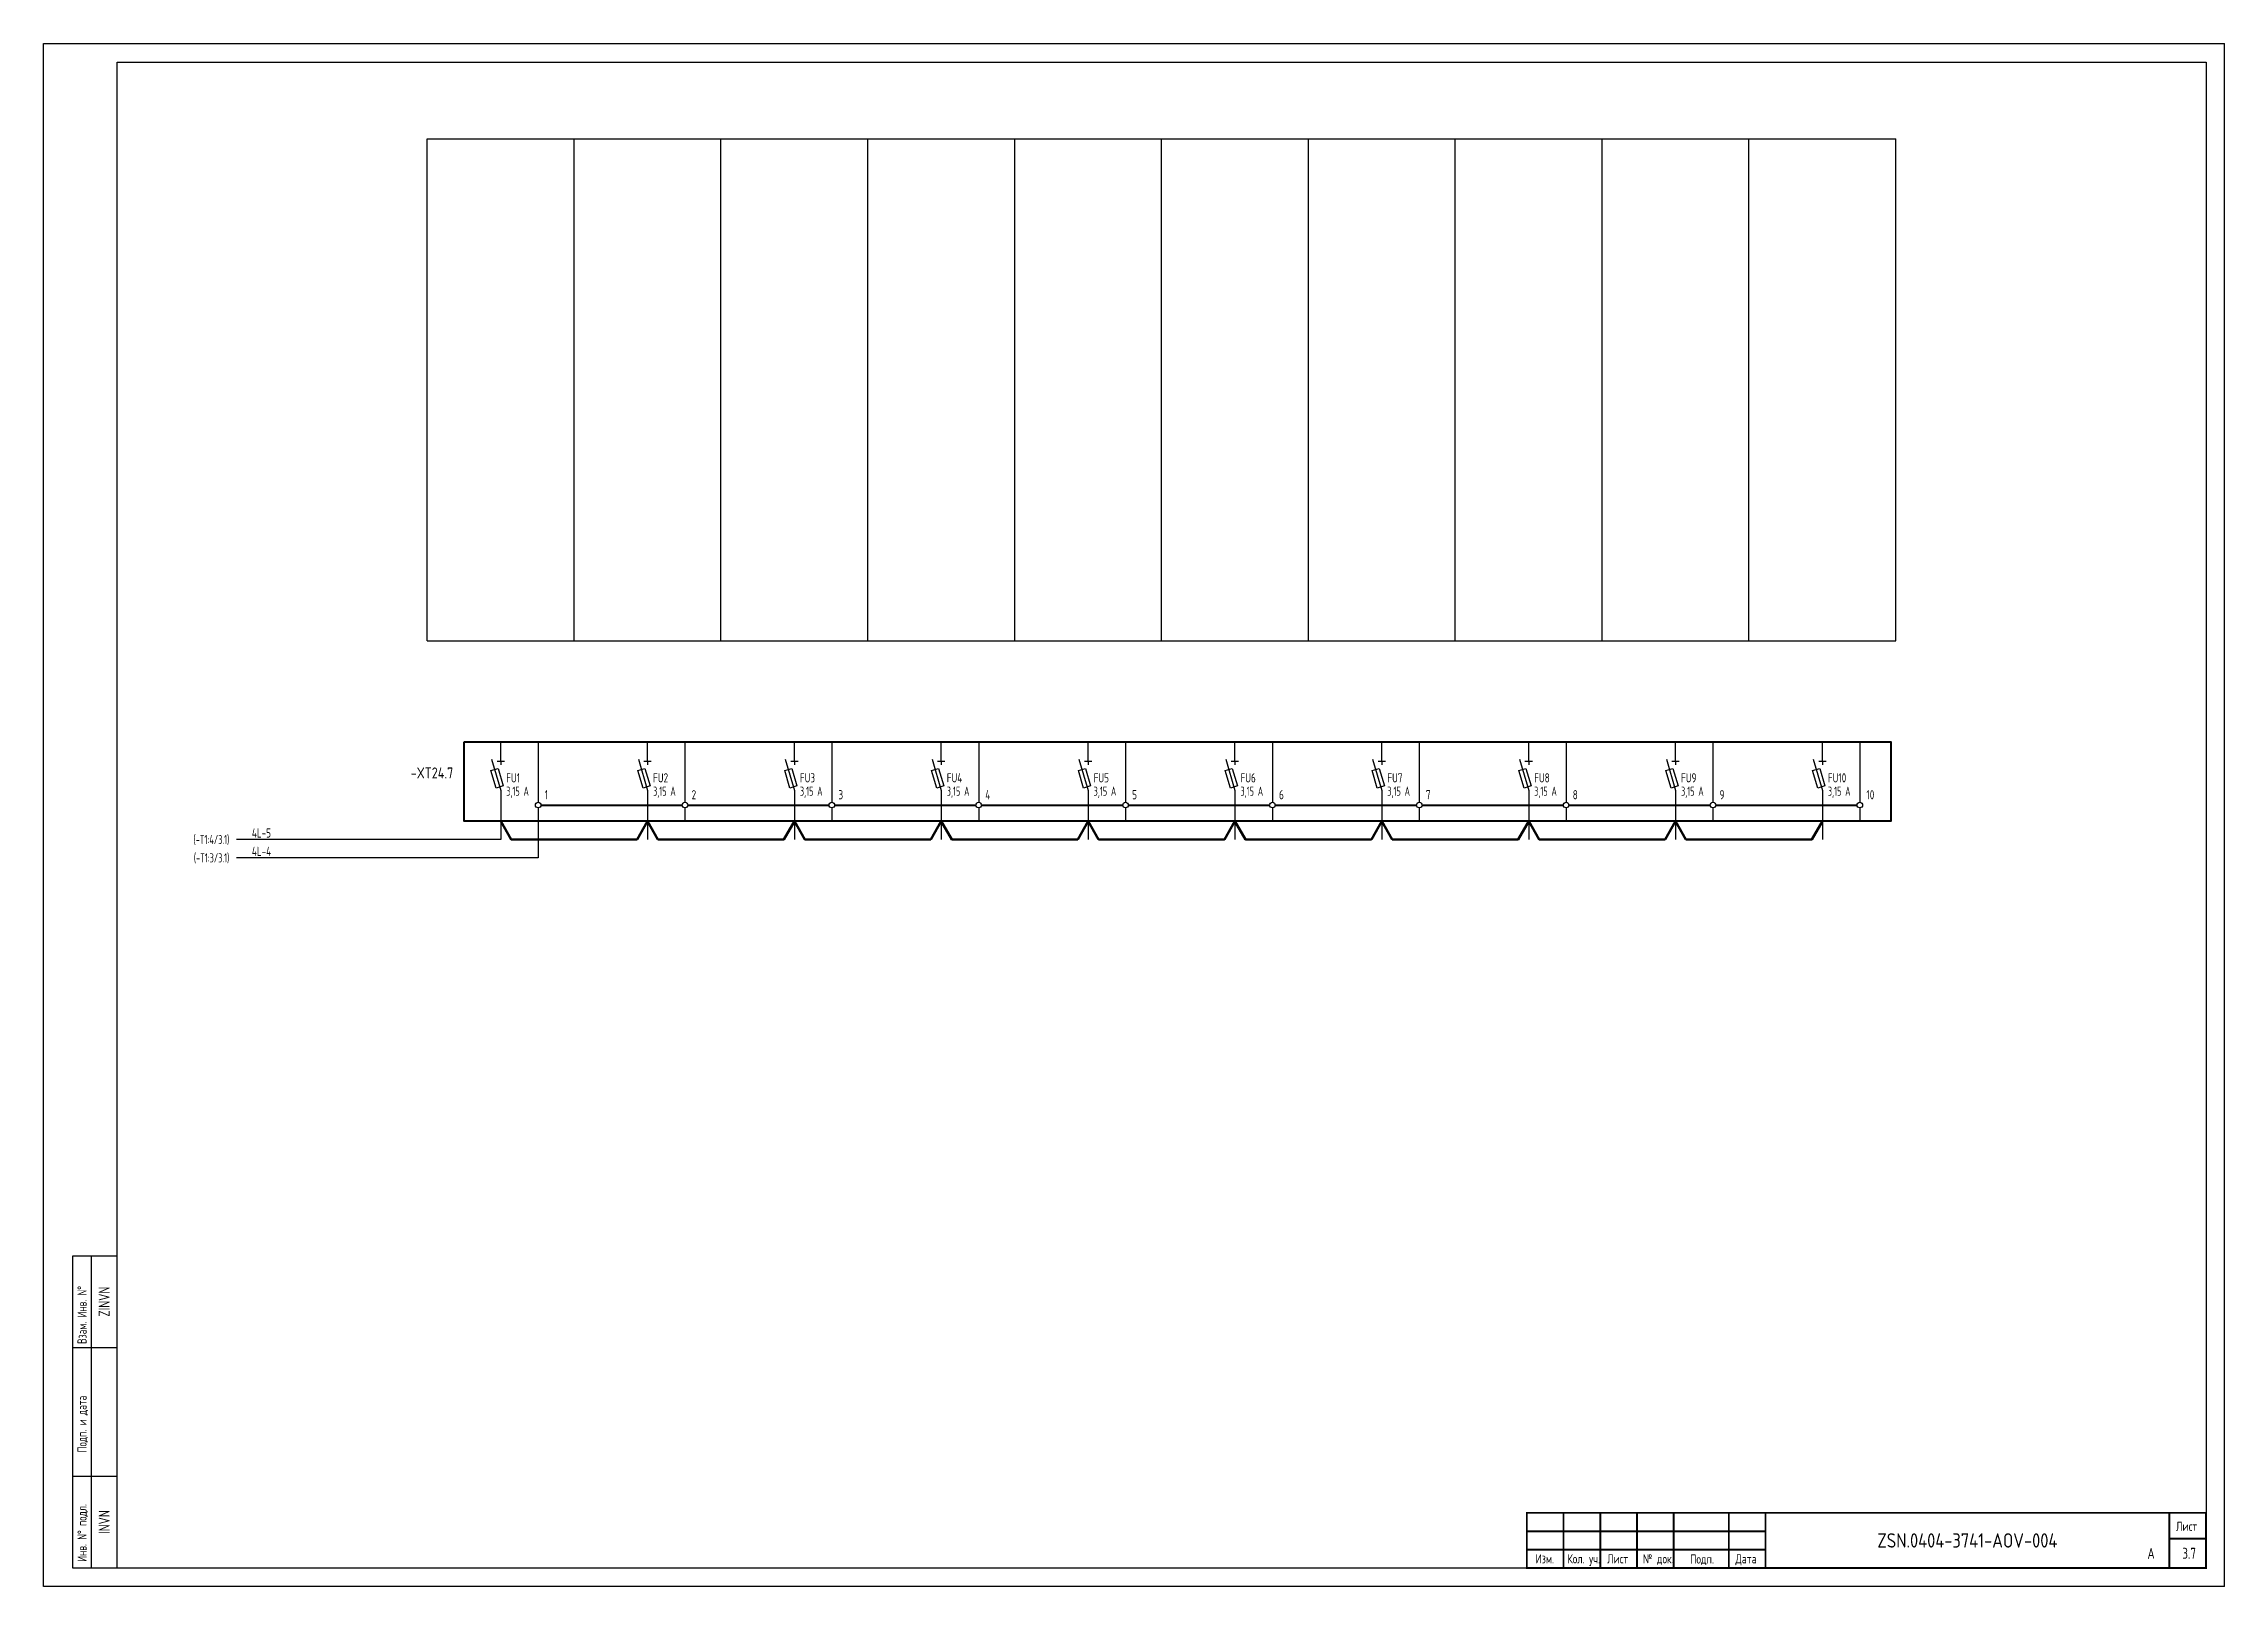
# Model space of a CAD drawing. Header units: millimetres. Extents: x 98 to 20644, y -7467 to -6136.
# Drawn here: x 3662 to 4256, y -7467 to -7047 of the extents above; entities that cross this region are included whole.
import ezdxf
from ezdxf.enums import TextEntityAlignment as Align

# ---------------------------------------------------------------- set-up
doc = ezdxf.new("R2010")
doc.units = ezdxf.units.MM
for name, color, linetype in [('Временный', 6, 'Continuous'), ('КИА_МАРКИРОВКА', 2, 'Continuous'), ('КИА_НАКЛЕЙКИ', 1, 'Continuous'), ('КИА_РАМКИ-ШТАМПЫ', 7, 'Continuous'), ('ФОРМАТ', 7, 'Continuous')]:
    doc.layers.add(name, color=color, linetype=linetype)
doc.styles.add('GOST-A 3-1', font='', dxfattribs={"height": 3})
doc.styles.add('GOSTA-2.5-1', font='', dxfattribs={"width": 0.9, "height": 2.5})
doc.styles.add('ROMAND0-100', font='romand.shx')
doc.styles.add('ROMANS0-60', font='romans.shx', dxfattribs={"width": 0.6})
doc.styles.add('ROMANS0-70', font='romans.shx', dxfattribs={"width": 0.7})
doc.styles.get('GOST-A 3-1').set_extended_font_data('GOST type A')
doc.styles.get('GOSTA-2.5-1').set_extended_font_data('GOST Type AU')

msp = doc.modelspace()

# ---------------------------------------------------------------- texts
at = {"style": 'GOSTA-2.5-1'}
for s, width, p in [('FU1', 0.9, (3788, -7248.2)), ('FU2', 0.9, (3828, -7248.2)), ('FU3', 0.9, (3868, -7248.2)), ('FU4', 0.9, (3908, -7248.2)), ('FU5', 0.9, (3948, -7248.2)), ('FU6', 0.9, (3988, -7248.2)), ('FU7', 0.9, (4028, -7248.2)), ('FU8', 0.9, (4068, -7248.2)), ('FU9', 0.9, (4108, -7248.2)), ('FU10', 0.9, (4148, -7248.2)), ('3,15 A', 0.7, (3788, -7251.84)), ('1', 0.9, (3798.5, -7252.8)), ('3,15 A', 0.7, (3828, -7251.84)), ('2', 0.9, (3838.5, -7252.8)), ('3,15 A', 0.7, (3868, -7251.84)), ('3', 0.9, (3878.5, -7252.8)), ('3,15 A', 0.7, (3908, -7251.84)), ('4', 0.9, (3918.5, -7252.8)), ('3,15 A', 0.7, (3948, -7251.84)), ('5', 0.9, (3958.5, -7252.8)), ('3,15 A', 0.7, (3988, -7251.84)), ('6', 0.9, (3998.5, -7252.8)), ('3,15 A', 0.7, (4028, -7251.84)), ('7', 0.9, (4038.5, -7252.8)), ('3,15 A', 0.7, (4068, -7251.84)), ('8', 0.9, (4078.5, -7252.8)), ('3,15 A', 0.7, (4108, -7251.84)), ('9', 0.9, (4118.5, -7252.8)), ('3,15 A', 0.7, (4148, -7251.84)), ('10', 0.9, (4158.5, -7252.8))]:
    msp.add_text(s, height=2.5, dxfattribs=dict(at, width=width)).set_placement(p)
at = {"style": 'ROMANS0-70', "width": 0.7}
for s, p in [('Взам. Инв. N%%d', (3674.46, -7401.07)), ('Подп. и дата', (3674.46, -7430.6)), ('Инв. N%%d подл.', (3674.46, -7460.37))]:
    msp.add_text(s, height=2.5, rotation=90, dxfattribs=at).set_placement(p, align=Align.BOTTOM_LEFT)
at = {"style": 'ROMANS0-70', "width": 0.7, "flags": 12}
for tag, p in [('ZINVN', (3678.5, -7389.57)), ('INVN', (3678.5, -7449.57))]:
    msp.add_attdef(tag, text='', height=3, rotation=90, dxfattribs=at).set_placement(p, align=Align.MIDDLE_CENTER)
at = {"layer": 'Временный', "style": 'GOSTA-2.5-1', "width": 0.7}
for s, p in [('(-T1:4/3.1)', (3712.57, -7264.99)), ('(-T1:3/3.1)', (3712.57, -7269.99))]:
    msp.add_text(s, height=2.5, dxfattribs=at).set_placement(p, align=Align.RIGHT)
at = {"layer": 'КИА_МАРКИРОВКА', "style": 'GOSTA-2.5-1', "width": 0.9}
for s, p in [('4L-5', (3718.72, -7263.21)), ('4L-4', (3718.72, -7268.21))]:
    msp.add_text(s, height=2.5, dxfattribs=at).set_placement(p)
at = {"layer": 'КИА_НАКЛЕЙКИ', "style": 'GOST-A 3-1'}
msp.add_text('-XT24.7', height=3, dxfattribs=at).set_placement((3761.99, -7247.12))

# ---------------------------------------------------------------- blocks, each defined once
blk = doc.blocks.new('frm6')
at = {"layer": 'ФОРМАТ'}
blk.add_line((-185, 15), (-120, 15), dxfattribs=at)
at = {"layer": 'ФОРМАТ', "const_width": 0.5}
blk.add_lwpolyline([(-185, 15), (-185, 0), (0, 0), (0, 15)], close=True, dxfattribs=at)
for points in [[(-175, 15), (-175, 0)], [(-165, 15), (-165, 0)], [(-155, 15), (-155, 0)], [(-145, 15), (-145, 0)], [(-130, 15), (-130, 0)], [(-120, 15), (-120, 0)], [(-10, 15), (-10, 0)], [(-185, 10), (-120, 10)], [(-10, 8), (0, 8)], [(-185, 5), (-120, 5)]]:
    blk.add_lwpolyline(points, dxfattribs=at)
at = {"layer": 'ФОРМАТ', "style": 'GOSTA-2.5-1', "width": 0.95}
for s, p in [('Лист', (-8.17, 9.36)), ('Изм.', (-182.63, 0.5)), ('Кол. уч.', (-173.96, 0.5)), ('Лист', (-163.13, 0.5)), ('№ док.', (-153.38, 0.5)), ('Подп.', (-140.5, 0.44)), ('Дата', (-128.17, 0.5))]:
    blk.add_text(s, height=2.5, dxfattribs=at).set_placement(p, align=Align.BOTTOM_LEFT)
at = {"layer": 'ФОРМАТ', "flags": 8}
for tag, style, width, p in [('R2', 'ROMANS0-70', 0.7, (-184.4, 10)), ('QTY2', 'ROMANS0-70', 0.65, (-174.28, 10.29)), ('SH2', 'ROMANS0-70', 0.7, (-164.3, 10)), ('ND2', 'ROMANS0-60', 0.6, (-154.34, 10)), ('SIGN2', 'ROMANS0-70', 0.7, (-144.3, 10)), ('DATE2', 'ROMANS0-70', 0.43, (-129.4, 10)), ('R1', 'ROMANS0-70', 0.7, (-184.4, 5)), ('QTY1', 'ROMANS0-70', 0.65, (-174.28, 5.29)), ('SH1', 'ROMANS0-70', 0.7, (-164.3, 5)), ('ND1', 'ROMANS0-60', 0.6, (-154.34, 5)), ('SIGN1', 'ROMANS0-70', 0.7, (-144.3, 5)), ('DATE1', 'ROMANS0-70', 0.43, (-129.4, 5))]:
    blk.add_attdef(tag, text='', height=3, dxfattribs=dict(at, style=style, width=width)).set_placement(p, align=Align.BOTTOM_LEFT)
at = {"layer": 'ФОРМАТ', "style": 'ROMANS0-70', "width": 0.7, "flags": 8}
blk.add_attdef('SH', text='', height=3, dxfattribs=at).set_placement((-5.16, 3.75), align=Align.MIDDLE_CENTER)
blk = doc.blocks.new('*T33')
at = {"linetype": 'ByBlock', "lineweight": -2, "transparency": 16777216}
for p, q in [((0, 0), (0, 136.705)), ((0, 136.705), (400, 136.705)), ((40, 0), (40, 136.705)), ((80, 0), (80, 136.705)), ((120, 0), (120, 136.705)), ((160, 0), (160, 136.705)), ((200, 0), (200, 136.705)), ((240, 0), (240, 136.705)), ((280, 0), (280, 136.705)), ((320, 0), (320, 136.705)), ((360, 0), (360, 136.705)), ((400, 0), (400, 136.705)), ((0, 0), (400, 0))]:
    blk.add_line(p, q, dxfattribs=at)

# ---------------------------------------------------------------- linework, layer by layer
for p, q in [((3662, -7467.07), (3662, -7047.07)), ((3662, -7047.07), (4256, -7047.07)), ((3662, -7467.07), (3662, -7047.07)), ((4256, -7467.07), (4256, -7047.07)), ((3682, -7052.07), (4251, -7052.07)), ((3682, -7462.07), (3682, -7052.07)), ((4251, -7052.07), (4251, -7462.07)), ((3670, -7462.07), (3670, -7377.07)), ((3670, -7377.07), (3682, -7377.07)), ((3675, -7462.07), (3675, -7377.07)), ((3670, -7402.07), (3682, -7402.07)), ((3670, -7437.07), (3682, -7437.07)), ((3675, -7437.07), (3682, -7437.07)), ((3682, -7462.07), (3670, -7462.07)), ((4251, -7462.07), (3682, -7462.07)), ((4256, -7467.07), (3662, -7467.07))]:
    msp.add_line(p, q)
at = {"color": 0}
for p, q in [((3786.5, -7242.39), (3786.5, -7237.13)), ((3796.7, -7237.13), (3796.7, -7253.62)), ((3826.5, -7242.39), (3826.5, -7237.13)), ((3836.7, -7237.13), (3836.7, -7253.62)), ((3866.5, -7242.39), (3866.5, -7237.13)), ((3876.7, -7237.13), (3876.7, -7253.62)), ((3906.5, -7242.39), (3906.5, -7237.13)), ((3916.7, -7237.13), (3916.7, -7253.62)), ((3946.5, -7242.39), (3946.5, -7237.13)), ((3956.7, -7237.13), (3956.7, -7253.62)), ((3986.5, -7242.39), (3986.5, -7237.13)), ((3996.7, -7237.13), (3996.7, -7253.62)), ((4026.5, -7242.39), (4026.5, -7237.13)), ((4036.7, -7237.13), (4036.7, -7253.62)), ((4066.5, -7242.39), (4066.5, -7237.13)), ((4076.7, -7237.13), (4076.7, -7253.62)), ((4106.5, -7242.39), (4106.5, -7237.13)), ((4116.7, -7237.13), (4116.7, -7253.62)), ((4146.5, -7242.39), (4146.5, -7237.13)), ((4156.7, -7237.13), (4156.7, -7253.62)), ((3783.85, -7244.95), (3785.77, -7244.38)), ((3785.27, -7249.74), (3783.85, -7244.95)), ((3784, -7241.88), (3786.5, -7250.38)), ((3785.5, -7242.39), (3787.5, -7242.39)), ((3785.77, -7244.38), (3787.19, -7249.17)), ((3786.5, -7242.39), (3786.5, -7243.39)), ((3823.85, -7244.95), (3825.77, -7244.38)), ((3825.27, -7249.74), (3823.85, -7244.95)), ((3824, -7241.88), (3826.5, -7250.38)), ((3825.5, -7242.39), (3827.5, -7242.39)), ((3825.77, -7244.38), (3827.19, -7249.17)), ((3826.5, -7242.39), (3826.5, -7243.39)), ((3863.85, -7244.95), (3865.77, -7244.38)), ((3865.27, -7249.74), (3863.85, -7244.95)), ((3864, -7241.88), (3866.5, -7250.38)), ((3865.5, -7242.39), (3867.5, -7242.39)), ((3865.77, -7244.38), (3867.19, -7249.17)), ((3866.5, -7242.39), (3866.5, -7243.39)), ((3903.85, -7244.95), (3905.77, -7244.38)), ((3905.27, -7249.74), (3903.85, -7244.95)), ((3904, -7241.88), (3906.5, -7250.38)), ((3905.5, -7242.39), (3907.5, -7242.39)), ((3905.77, -7244.38), (3907.19, -7249.17)), ((3906.5, -7242.39), (3906.5, -7243.39)), ((3943.85, -7244.95), (3945.77, -7244.38)), ((3945.27, -7249.74), (3943.85, -7244.95)), ((3944, -7241.88), (3946.5, -7250.38)), ((3945.5, -7242.39), (3947.5, -7242.39)), ((3945.77, -7244.38), (3947.19, -7249.17)), ((3946.5, -7242.39), (3946.5, -7243.39)), ((3983.85, -7244.95), (3985.77, -7244.38)), ((3985.27, -7249.74), (3983.85, -7244.95)), ((3984, -7241.88), (3986.5, -7250.38)), ((3985.5, -7242.39), (3987.5, -7242.39)), ((3985.77, -7244.38), (3987.19, -7249.17)), ((3986.5, -7242.39), (3986.5, -7243.39)), ((4023.85, -7244.95), (4025.77, -7244.38)), ((4025.27, -7249.74), (4023.85, -7244.95)), ((4024, -7241.88), (4026.5, -7250.38)), ((4025.5, -7242.39), (4027.5, -7242.39)), ((4025.77, -7244.38), (4027.19, -7249.17)), ((4026.5, -7242.39), (4026.5, -7243.39)), ((4063.85, -7244.95), (4065.77, -7244.38)), ((4065.27, -7249.74), (4063.85, -7244.95)), ((4064, -7241.88), (4066.5, -7250.38)), ((4065.5, -7242.39), (4067.5, -7242.39)), ((4065.77, -7244.38), (4067.19, -7249.17)), ((4066.5, -7242.39), (4066.5, -7243.39)), ((4103.85, -7244.95), (4105.77, -7244.38)), ((4105.27, -7249.74), (4103.85, -7244.95)), ((4104, -7241.88), (4106.5, -7250.38)), ((4105.5, -7242.39), (4107.5, -7242.39)), ((4105.77, -7244.38), (4107.19, -7249.17)), ((4106.5, -7242.39), (4106.5, -7243.39)), ((4143.85, -7244.95), (4145.77, -7244.38)), ((4145.27, -7249.74), (4143.85, -7244.95)), ((4144, -7241.88), (4146.5, -7250.38)), ((4145.5, -7242.39), (4147.5, -7242.39)), ((4145.77, -7244.38), (4147.19, -7249.17)), ((4146.5, -7242.39), (4146.5, -7243.39)), ((3787.19, -7249.17), (3785.27, -7249.74)), ((3786.5, -7250.38), (3786.5, -7258.73)), ((3827.19, -7249.17), (3825.27, -7249.74)), ((3826.5, -7250.38), (3826.5, -7258.73)), ((3867.19, -7249.17), (3865.27, -7249.74)), ((3866.5, -7250.38), (3866.5, -7258.73)), ((3907.19, -7249.17), (3905.27, -7249.74)), ((3906.5, -7250.38), (3906.5, -7258.73)), ((3947.19, -7249.17), (3945.27, -7249.74)), ((3946.5, -7250.38), (3946.5, -7258.73)), ((3987.19, -7249.17), (3985.27, -7249.74)), ((3986.5, -7250.38), (3986.5, -7258.73)), ((4027.19, -7249.17), (4025.27, -7249.74)), ((4026.5, -7250.38), (4026.5, -7258.73)), ((4067.19, -7249.17), (4065.27, -7249.74)), ((4066.5, -7250.38), (4066.5, -7258.73)), ((4107.19, -7249.17), (4105.27, -7249.74)), ((4106.5, -7250.38), (4106.5, -7258.73)), ((4147.19, -7249.17), (4145.27, -7249.74)), ((4146.5, -7250.38), (4146.5, -7258.73)), ((3796.7, -7255.12), (3796.7, -7258.73)), ((3836.7, -7255.12), (3836.7, -7258.73)), ((3876.7, -7255.12), (3876.7, -7258.73)), ((3916.7, -7255.12), (3916.7, -7258.73)), ((3956.7, -7255.12), (3956.7, -7258.73)), ((3996.7, -7255.12), (3996.7, -7258.73)), ((4036.7, -7255.12), (4036.7, -7258.73)), ((4076.7, -7255.12), (4076.7, -7258.73)), ((4116.7, -7255.12), (4116.7, -7258.73)), ((4156.7, -7255.12), (4156.7, -7258.73))]:
    msp.add_line(p, q, dxfattribs=at)
at = {"color": 1, "linetype": 'Continuous', "lineweight": 40, "ltscale": 8}
for p, q in [((3797.45, -7254.37), (3835.95, -7254.37)), ((3837.45, -7254.37), (3875.95, -7254.37)), ((3877.45, -7254.37), (3915.95, -7254.37)), ((3917.45, -7254.37), (3955.95, -7254.37)), ((3957.45, -7254.37), (3995.95, -7254.37)), ((3997.45, -7254.37), (4035.95, -7254.37)), ((4037.45, -7254.37), (4075.95, -7254.37)), ((4077.45, -7254.37), (4115.95, -7254.37)), ((4117.45, -7254.37), (4155.95, -7254.37))]:
    msp.add_line(p, q, dxfattribs=at)
at = {"color": 1}
for p, q in [((3786.5, -7263.73), (3714.58, -7263.73)), ((3786.5, -7258.73), (3786.5, -7263.73)), ((3796.7, -7258.73), (3796.7, -7268.73)), ((3826.5, -7258.73), (3826.5, -7263.73)), ((3866.5, -7258.73), (3866.5, -7263.73)), ((3906.5, -7258.73), (3906.5, -7263.73)), ((3946.5, -7258.73), (3946.5, -7263.73)), ((3986.5, -7258.73), (3986.5, -7263.73)), ((4026.5, -7258.73), (4026.5, -7263.73)), ((4066.5, -7258.73), (4066.5, -7263.73)), ((4106.5, -7258.73), (4106.5, -7263.73)), ((4146.5, -7258.73), (4146.5, -7263.73)), ((3796.7, -7268.73), (3714.58, -7268.73))]:
    msp.add_line(p, q, dxfattribs=at)
at = {"color": 0, "lineweight": 40}
msp.add_lwpolyline([(3776.51, -7237.13), (4165.19, -7237.13), (4165.19, -7258.73), (3776.51, -7258.73)], close=True, dxfattribs=at)
at = {"color": 1, "lineweight": 50}
for points in [[(3786.5, -7258.73), (3789.34, -7263.73), (3823.66, -7263.73), (3826.5, -7258.73)], [(3826.5, -7258.73), (3829.34, -7263.73), (3863.66, -7263.73), (3866.5, -7258.73)], [(3866.5, -7258.73), (3869.34, -7263.73), (3903.66, -7263.73), (3906.5, -7258.73)], [(3906.5, -7258.73), (3909.34, -7263.73), (3943.66, -7263.73), (3946.5, -7258.73)], [(3946.5, -7258.73), (3949.34, -7263.73), (3983.66, -7263.73), (3986.5, -7258.73)], [(3986.5, -7258.73), (3989.34, -7263.73), (4023.66, -7263.73), (4026.5, -7258.73)], [(4026.5, -7258.73), (4029.34, -7263.73), (4063.66, -7263.73), (4066.5, -7258.73)], [(4066.5, -7258.73), (4069.34, -7263.73), (4103.66, -7263.73), (4106.5, -7258.73)], [(4106.5, -7258.73), (4109.34, -7263.73), (4143.66, -7263.73), (4146.5, -7258.73)]]:
    msp.add_lwpolyline(points, dxfattribs=at)
at = {"color": 0}
for centre in [(3796.7, -7254.37), (3836.7, -7254.37), (3876.7, -7254.37), (3916.7, -7254.37), (3956.7, -7254.37), (3996.7, -7254.37), (4036.7, -7254.37), (4076.7, -7254.37), (4116.7, -7254.37), (4156.7, -7254.37)]:
    msp.add_circle(centre, 0.75, dxfattribs=at)
at = {"layer": 'КИА_МАРКИРОВКА'}
for p, q in [((3846.5, -7237.13), (3886.5, -7237.13)), ((3886.5, -7237.13), (3926.5, -7237.13))]:
    msp.add_line(p, q, dxfattribs=at)

# ---------------------------------------------------------------- block references
msp.add_blockref('*T33', (3766.5, -7209.67))
at = {"layer": 'КИА_РАМКИ-ШТАМПЫ'}
ref = msp.add_blockref('frm6', (4251, -7462.07), dxfattribs=at)
ref.add_attrib('TITLE', 'ZSN.0404-3741-AOV-004', dxfattribs={"layer": '0', "height": 3.9, "style": 'ROMAND0-100', "width": 0.8, "flags": 8}).set_placement((4186, -7454.57), align=Align.MIDDLE_CENTER)
ref.add_attrib('SH', '3.7', dxfattribs={"layer": '0', "height": 3, "style": 'ROMANS0-70', "width": 0.7, "flags": 8}).set_placement((4246.4, -7458.07), align=Align.MIDDLE_CENTER)
ref.add_attrib('REV', 'А', dxfattribs={"layer": '0', "height": 3, "style": 'ROMANS0-70', "width": 0.7, "flags": 8}).set_placement((4236.03, -7458.09), align=Align.MIDDLE_CENTER)

msp.set_redraw_order([(e.dxf.handle, doc.entitydb.next_handle()) for e in msp.query("TEXT MTEXT ATTDEF DIMENSION ARC_DIMENSION")])  # texts and dimensions are drawn at this point

doc.saveas('drawing.dxf')
